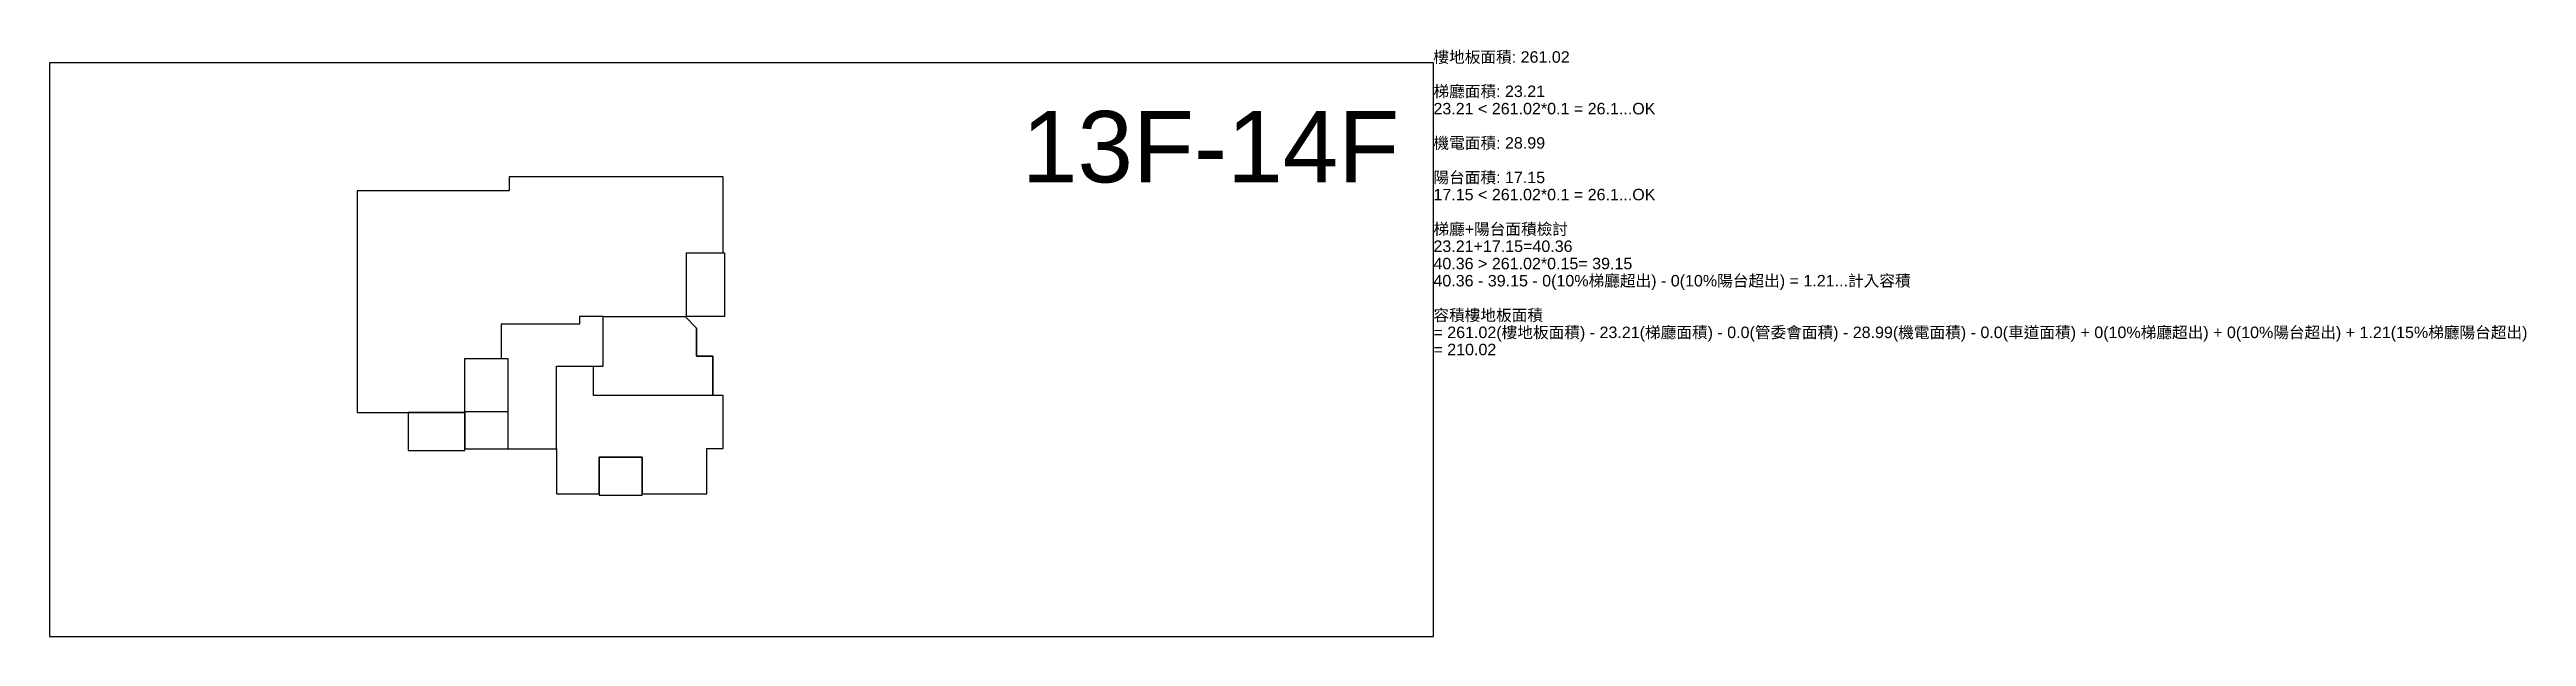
# Model space of a CAD drawing. Header units: millimetres. Extents: x 0 to 13345, y 0 to 63080.
# Drawn here: x 0 to 12994, y 60000 to 63080 of the extents above; entities that cross this region are included whole.
import ezdxf

# ---------------------------------------------------------------- set-up
doc = ezdxf.new("R2010")
doc.units = ezdxf.units.MM
for name, color, linetype in [('41-樓地板面積', 2, 'Continuous'), ('42-梯廳面積', 3, 'Continuous'), ('44-機電面積', 5, 'Continuous'), ('46-陽台面積', 8, 'Continuous'), ('floor_name', 7, 'Continuous'), ('SelectArea', 1, 'Continuous')]:
    doc.layers.add(name, color=color, linetype=linetype)
doc.styles.get("Standard").update_dxf_attribs({"font": 'arial.ttf'})

msp = doc.modelspace()

# ---------------------------------------------------------------- texts
for s, height, p in [('樓地板面積: 261.02', 60.23, (7260, 63011)), ('梯廳面積: 23.21', 60.23, (7260, 62831)), ('23.21 < 261.02*0.1 = 26.1...OK', 60.23, (7260, 62740)), ('機電面積: 28.99', 60.23, (7260, 62560)), ('陽台面積: 17.15', 60.23, (7260, 62379)), ('17.15 < 261.02*0.1 = 26.1...OK', 60.23, (7260, 62289)), ('梯廳+陽台面積檢討', 60.2, (7260, 62108)), ('40.36 > 261.02*0.15= 39.15', 60.23, (7260, 61927)), ('23.21+17.15=40.36', 60.23, (7260, 62018)), ('40.36 - 39.15 - 0(10%梯廳超出) - 0(10%陽台超出) = 1.21...計入容積', 60.23, (7260, 61837)), ('容積樓地板面積', 60.2, (7260, 61656)), ('= 261.02(樓地板面積) - 23.21(梯廳面積) - 0.0(管委會面積) - 28.99(機電面積) - 0.0(車道面積) + 0(10%梯廳超出) + 0(10%陽台超出) + 1.21(15%梯廳陽台超出)', 60.226, (7260, 61566)), ('= 210.02', 60.2, (7260, 61476))]:
    msp.add_text(s, height=height).set_placement(p)
at = {"layer": 'floor_name', "insert": (5101, 62758), "char_height": 375, "attachment_point": 1}
msp.add_mtext_dynamic_manual_height_columns('13F-14F', width=840.08, gutter_width=1875, heights=[0], dxfattribs=at)

# ---------------------------------------------------------------- linework, layer by layer
at = {"layer": '41-樓地板面積'}
msp.add_lwpolyline([(1614, 62339), (1614, 61176), (2179, 61176), (2179, 60984), (2659, 60984), (2659, 60749), (2884, 60749), (2884, 60941), (3109, 60941), (3109, 60749), (3449, 60749), (3449, 60986), (3534, 60986), (3534, 61264), (3479, 61264), (3479, 61471), (3394, 61471), (3394, 61618), (3334, 61679), (3341, 61679), (3341, 62014), (3534, 62014), (3534, 62412), (2411, 62412), (2411, 62339), (1614, 62339)], dxfattribs=at)
at = {"layer": '42-梯廳面積'}
msp.add_lwpolyline([(2369, 61639), (2369, 61459), (2404, 61459), (2404, 60984), (2659, 60984), (2659, 61419), (2904, 61419), (2904, 61679), (2781, 61679), (2781, 61639), (2369, 61639)], dxfattribs=at)
at = {"layer": '44-機電面積'}
for points in [[(2904, 61579), (2904, 61679), (3334, 61679), (3394, 61618), (3394, 61471), (3479, 61471), (3479, 61264), (2854, 61264), (2854, 61419), (2904, 61419), (2904, 61579)], [(2179, 61459), (2404, 61459), (2404, 61179), (2179, 61179), (2179, 61459)]]:
    msp.add_lwpolyline(points, dxfattribs=at)
at = {"layer": '46-陽台面積'}
for points in [[(3341, 61679), (3341, 62014), (3541, 62014), (3541, 61679), (3341, 61679)], [(2179, 61176), (1881, 61176), (1881, 60976), (2179, 60976), (2179, 61176)], [(3109, 60941), (2884, 60941), (2884, 60741), (3109, 60741), (3109, 60941)]]:
    msp.add_lwpolyline(points, dxfattribs=at)
at = {"layer": 'SelectArea'}
msp.add_lwpolyline([(0, 60000), (7260, 60000), (7260, 63011), (0, 63011), (0, 60000)], dxfattribs=at)

msp.set_redraw_order([(e.dxf.handle, doc.entitydb.next_handle()) for e in msp.query("TEXT MTEXT ATTDEF DIMENSION ARC_DIMENSION")])  # texts and dimensions are drawn at this point

doc.saveas('drawing.dxf')
